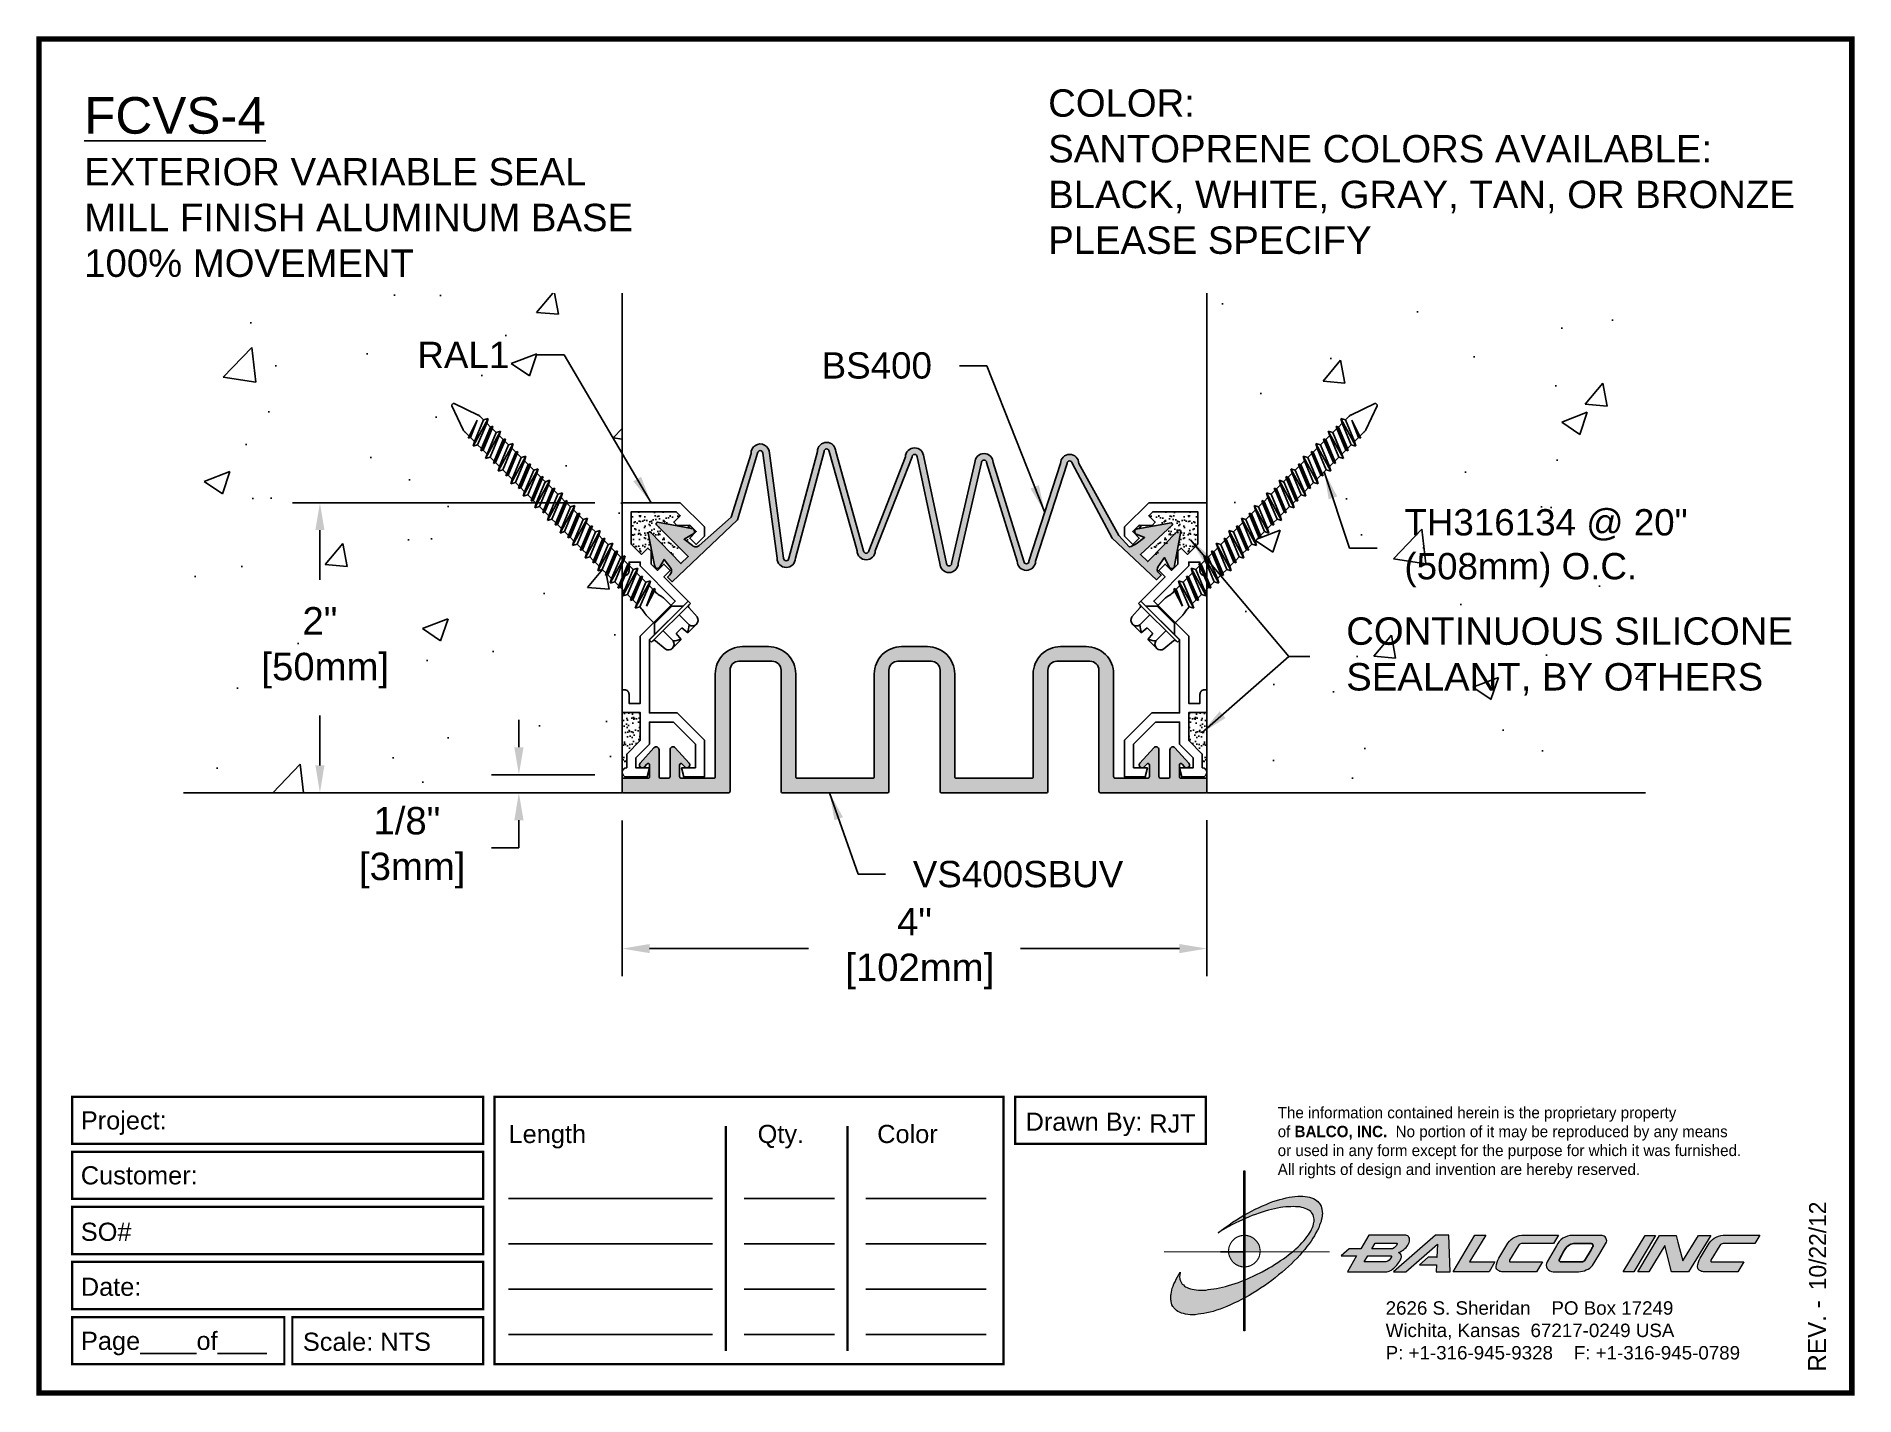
# Paper-space layout 'Layout1' of a CAD drawing. Header units: inches. Extents: x 0 to 10, y 0 to 7.5.
# The model-space entities are those that its viewports show. They can reach past a viewport. Long polylines and large blocks are cut down to what shows.
import ezdxf

# ---------------------------------------------------------------- set-up
doc = ezdxf.new("R2010")
doc.units = ezdxf.units.IN
doc.header["$MEASUREMENT"] = 0
for name, color, linetype in [('Anchors', 4, 'Continuous'), ('Border', 7, 'Continuous'), ('Conditions', 1, 'Continuous'), ('Dimensions', 3, 'Continuous'), ('Fillers', 2, 'Continuous'), ('Metals', 7, 'Continuous'), ('TEXT', 2, 'Continuous')]:
    doc.layers.add(name, color=color, linetype=linetype)
doc.styles.add('ARIAL', font='arial.ttf')
doc.styles.add('Copyright', font='ERASDEMI.TTF')
doc.dimstyles.new('Arial', dxfattribs={"dimtxt": 0.1875, "dimasz": 0.1875, "dimexe": 0.1875, "dimexo": 0.1875, "dimgap": 0.1875, "dimtad": 0, "dimtih": 1, "dimtoh": 1, "dimdec": 4, "dimzin": 3, "dimdsep": 46, "dimlunit": 4, "dimtxsty": 'ARIAL', "dimcen": 0.1875, "dimadec": 0, "dimazin": 0, "dimtfac": 1, "dimtdec": 4, "dimtofl": 0, "dimtmove": 0, "dimatfit": 3, "dimfxl": 0, "dimfrac": 2, "dimtolj": 1, "dimtzin": 0, "dimarcsym": 0})
pattern_1 = [(37.5, (-457.156644, 105.020055), (-0.0020473, 0.0626218), [0, -0.0494, 0, -0.05525, 0, -0.0528125]), (7.5, (-457.156644, 105.020055), (0.0575177, 0.0917197), [0, -0.02665, 0, -0.044525, 0, -0.0170625]), (327.5, (-457.19662, 105.020055), (0.1012096, 0.0001839), [0, -0.01625, 0, -0.0585, 0, -0.076375]), (317.5, (-457.19662, 105.020055), (0.097699, 0.0285245), [0, -0.008125, 0, -0.03835, 0, -0.043875])]
pattern_2 = [(142.5, (-449.156644, 105.020055), (0.0020473, 0.0626218), [0, -0.0494, 0, -0.05525, 0, -0.0528125]), (172.5, (-449.156644, 105.020055), (-0.0575177, 0.0917197), [0, -0.02665, 0, -0.044525, 0, -0.0170625]), (212.5, (-449.11667, 105.020055), (-0.1012096, 0.0001839), [0, -0.01625, 0, -0.0585, 0, -0.076375]), (222.5, (-449.11667, 105.020055), (-0.097699, 0.0285245), [0, -0.008125, 0, -0.03835, 0, -0.043875])]

psp = doc.layouts.get("Layout1")

# ---------------------------------------------------------------- texts
at = {"insert": (6.843, 1.591), "char_height": 0.0625, "width": 50.295, "attachment_point": 1, "style": 'Copyright'}
psp.add_mtext('The information contained herein is the proprietary property\\Pof {\\fEras Bold ITC|b0|i0|c0|p34;BALCO, INC.}  No portion of it may be reproduced by any means\\Por used in any form except for the purpose for which it was furnished.\\PAll rights of design and invention are hereby reserved.', dxfattribs=at)
at = {"layer": 'Border', "insert": (7.438, 0.52), "char_height": 0.074, "width": 2.3438, "attachment_point": 1, "style": 'ARIAL'}
psp.add_mtext('2626 S. Sheridan    PO Box 17249\\PWichita, Kansas  67217-0249 USA \\PP: +1-316-945-9328    F: +1-316-945-0789', dxfattribs=at)

msp = doc.modelspace()

# ---------------------------------------------------------------- texts
at = {"layer": 'TEXT', "attachment_point": 1, "style": 'ARIAL'}
for s, insert, char_height, width in [('COLOR:{\\L                          \\~\\P}SANTOPRENE COLORS AVAILABLE:\\PBLACK, WHITE, GRAY, TAN, OR BRONZE\\PPLEASE SPECIFY', (-452.24217, 109.85415), 0.1875, 5.1234309), ('{\\LFCVS-4\\P\\H0.75x;\\lEXTERIOR VARIABLE SEAL\\PMILL FINISH ALUMINUM BASE\\P100% MOVEMENT}', (-458.83628, 109.80082), 0.25, 5.125)]:
    msp.add_mtext(s, dxfattribs=dict(at, insert=insert, char_height=char_height, width=width))
at = {"layer": 'TEXT', "style": 'ARIAL'}
for s, insert, char_height, attachment_point in [('\\A1;RAL1', (-455.92824, 107.94797), 0.18, 9), ('\\A1;BS400', (-453.03703, 107.87351), 0.18, 9), ('TH316134 @ 20"\\P(508mm) O.C.', (-449.80544, 106.71615), 0.18, 4), ('CONTINUOUS SILICONE\\PSEALANT, BY OTHERS', (-450.20333, 105.97548), 0.1875, 4), ('VS400SBUV', (-453.16801, 104.57765), 0.18, 1)]:
    msp.add_mtext(s, dxfattribs=dict(at, insert=insert, char_height=char_height, attachment_point=attachment_point))

# ---------------------------------------------------------------- blocks, each defined once
blk = doc.blocks.new('ACADlogo')
h = blk.add_hatch(color=256)
h.paths.add_polyline_path([(-3.346, 1.223), (-3.351, 1.223), (-3.351, 0.979), (-3.346, 0.982)])
h.paths.add_polyline_path([(-3.346, 0.961), (-3.351, 0.959), (-3.351, 0.868), (-3.346, 0.868)])
h.paths.add_polyline_path([(-3.346, 0.777), (-3.351, 0.777), (-3.351, 0.699), (-3.351, 0.695), (-3.35, 0.695), (-3.346, 0.695)])
h.paths.add_polyline_path([(-3.346, 0.864), (-3.346, 0.868), (-3.35, 0.868), (-3.351, 0.868), (-3.351, 0.777), (-3.346, 0.777), (-3.346, 0.778), (-3.348, 0.778)])
h.paths.add_polyline_path([(-3.346, 0.524), (-3.351, 0.521), (-3.351, 0.342), (-3.346, 0.342)])
h.paths.add_polyline_path([(-3.346, 0.695), (-3.351, 0.695), (-3.351, 0.621), (-3.346, 0.623)])
h.paths.add_polyline_path([(-3.346, 0.623), (-3.351, 0.621), (-3.351, 0.521), (-3.346, 0.524)])
h.paths.add_polyline_path([(-3.346, 0.982), (-3.351, 0.979), (-3.351, 0.959), (-3.346, 0.961)])
h = blk.add_hatch(color=175)
h.paths.add_polyline_path([(-3.518, 0.573), (-3.534, 0.571), (-3.548, 0.569), (-3.562, 0.567), (-3.576, 0.567), (-3.589, 0.566), (-3.602, 0.567), (-3.614, 0.568), (-3.625, 0.569), (-3.636, 0.572), (-3.646, 0.574), (-3.656, 0.577), (-3.664, 0.581), (-3.673, 0.585), (-3.679, 0.589), (-3.685, 0.595), (-3.688, 0.598), (-3.691, 0.6), (-3.695, 0.607), (-3.699, 0.614), (-3.703, 0.621), (-3.704, 0.626), (-3.705, 0.631), (-3.706, 0.637), (-3.706, 0.642), (-3.705, 0.648), (-3.705, 0.653), (-3.703, 0.659), (-3.702, 0.665), (-3.71, 0.652), (-3.717, 0.639), (-3.725, 0.626), (-3.731, 0.613), (-3.737, 0.601), (-3.741, 0.589), (-3.746, 0.577), (-3.749, 0.566), (-3.751, 0.555), (-3.753, 0.544), (-3.754, 0.538), (-3.754, 0.533), (-3.755, 0.523), (-3.754, 0.513), (-3.753, 0.508), (-3.752, 0.503), (-3.75, 0.494), (-3.748, 0.486), (-3.743, 0.477), (-3.74, 0.473), (-3.738, 0.469), (-3.734, 0.465), (-3.73, 0.461), (-3.723, 0.455), (-3.715, 0.449), (-3.706, 0.445), (-3.695, 0.44), (-3.685, 0.437), (-3.674, 0.434), (-3.661, 0.432), (-3.648, 0.431), (-3.634, 0.431), (-3.62, 0.431), (-3.604, 0.433), (-3.588, 0.435), (-3.572, 0.438), (-3.556, 0.441), (-3.538, 0.445), (-3.52, 0.449), (-3.503, 0.456), (-3.483, 0.461), (-3.464, 0.469), (-3.445, 0.477), (-3.426, 0.485), (-3.406, 0.494), (-3.385, 0.503), (-3.364, 0.514), (-3.351, 0.521), (-3.351, 0.621), (-3.364, 0.616), (-3.382, 0.609), (-3.4, 0.603), (-3.418, 0.598), (-3.436, 0.592), (-3.453, 0.587), (-3.47, 0.583), (-3.486, 0.579), (-3.503, 0.576)])
h.paths.add_polyline_path([(-3.215, 0.687), (-3.251, 0.667), (-3.289, 0.649), (-3.327, 0.631), (-3.345, 0.623), (-3.346, 0.623), (-3.346, 0.524), (-3.343, 0.525), (-3.323, 0.537), (-3.302, 0.549), (-3.28, 0.563), (-3.259, 0.577), (-3.238, 0.59), (-3.218, 0.605), (-3.198, 0.62), (-3.179, 0.635), (-3.16, 0.65), (-3.141, 0.665), (-3.123, 0.681), (-3.106, 0.696), (-3.089, 0.712), (-3.074, 0.727), (-3.058, 0.743), (-3.043, 0.759), (-3.03, 0.775), (-3.028, 0.777), (-3.085, 0.777), (-3.091, 0.772), (-3.105, 0.761), (-3.118, 0.75), (-3.134, 0.739), (-3.149, 0.729), (-3.165, 0.718), (-3.182, 0.707), (-3.198, 0.697)])
h.paths.add_polyline_path([(-2.921, 1.009), (-2.922, 1.015), (-2.924, 1.02), (-2.926, 1.029), (-2.931, 1.038), (-2.934, 1.043), (-2.936, 1.047), (-2.94, 1.05), (-2.943, 1.054), (-2.951, 1.06), (-2.959, 1.066), (-2.968, 1.071), (-2.978, 1.075), (-2.989, 1.079), (-3, 1.081), (-3.013, 1.083), (-3.026, 1.084), (-3.04, 1.084), (-3.054, 1.084), (-3.07, 1.083), (-3.085, 1.081), (-3.102, 1.079), (-3.118, 1.075), (-3.136, 1.07), (-3.153, 1.066), (-3.171, 1.06), (-3.191, 1.054), (-3.21, 1.047), (-3.229, 1.039), (-3.248, 1.031), (-3.268, 1.022), (-3.289, 1.012), (-3.31, 1.002), (-3.33, 0.991), (-3.346, 0.982), (-3.346, 0.961), (-3.342, 0.962), (-3.323, 0.971), (-3.305, 0.978), (-3.287, 0.984), (-3.268, 0.991), (-3.251, 0.996), (-3.234, 1.002), (-3.216, 1.007), (-3.199, 1.011), (-3.182, 1.015), (-3.167, 1.018), (-3.15, 1.021), (-3.136, 1.023), (-3.121, 1.025), (-3.107, 1.026), (-3.093, 1.026), (-3.079, 1.027), (-3.067, 1.026), (-3.054, 1.026), (-3.043, 1.025), (-3.032, 1.022), (-3.022, 1.02), (-3.013, 1.016), (-3.004, 1.013), (-2.997, 1.009), (-2.989, 1.005), (-2.983, 0.999), (-2.98, 0.996), (-2.978, 0.994), (-2.973, 0.987), (-2.969, 0.981), (-2.967, 0.973), (-2.965, 0.965), (-2.964, 0.957), (-2.964, 0.949), (-2.964, 0.944), (-2.965, 0.94), (-2.967, 0.93), (-2.969, 0.921), (-2.973, 0.911), (-2.978, 0.901), (-2.983, 0.891), (-2.989, 0.881), (-2.996, 0.871), (-3.004, 0.86), (-3.012, 0.849), (-3.021, 0.838), (-3.032, 0.827), (-3.042, 0.816), (-3.053, 0.805), (-3.065, 0.794), (-3.077, 0.783), (-3.085, 0.777), (-3.028, 0.777), (-3.016, 0.791), (-3.004, 0.806), (-2.992, 0.822), (-2.981, 0.837), (-2.971, 0.852), (-2.962, 0.866), (-2.954, 0.882), (-2.946, 0.896), (-2.939, 0.91), (-2.934, 0.924), (-2.929, 0.938), (-2.926, 0.944), (-2.925, 0.951), (-2.922, 0.963), (-2.92, 0.975), (-2.92, 0.982), (-2.919, 0.987), (-2.92, 0.999), (-2.92, 1.005)])
h.paths.add_polyline_path([(-3.372, 0.966), (-3.393, 0.953), (-3.415, 0.94), (-3.435, 0.925), (-3.455, 0.911), (-3.475, 0.897), (-3.494, 0.882), (-3.468, 0.898), (-3.439, 0.915), (-3.41, 0.93), (-3.396, 0.938), (-3.38, 0.945), (-3.351, 0.959), (-3.351, 0.979)])
h = blk.add_hatch(color=256)
h.paths.add_polyline_path([(-3.268, 0.814), (-3.27, 0.819), (-3.273, 0.824), (-3.276, 0.828), (-3.279, 0.833), (-3.282, 0.837), (-3.286, 0.841), (-3.29, 0.845), (-3.294, 0.849), (-3.298, 0.852), (-3.303, 0.855), (-3.308, 0.858), (-3.313, 0.86), (-3.318, 0.863), (-3.323, 0.864), (-3.328, 0.866), (-3.334, 0.867), (-3.339, 0.868), (-3.345, 0.868), (-3.346, 0.868), (-3.346, 0.777), (-3.335, 0.777), (-3.262, 0.777), (-3.262, 0.781), (-3.262, 0.787), (-3.263, 0.792), (-3.264, 0.798), (-3.265, 0.803), (-3.266, 0.808)])
h.paths.add_polyline_path([(-3.351, 0.777), (-3.436, 0.777), (-3.435, 0.773), (-3.435, 0.768), (-3.434, 0.762), (-3.432, 0.757), (-3.431, 0.752), (-3.428, 0.747), (-3.426, 0.742), (-3.423, 0.737), (-3.42, 0.732), (-3.417, 0.728), (-3.414, 0.723), (-3.41, 0.719), (-3.406, 0.716), (-3.401, 0.712), (-3.397, 0.709), (-3.392, 0.706), (-3.387, 0.704), (-3.382, 0.701), (-3.377, 0.699), (-3.372, 0.698), (-3.367, 0.696), (-3.361, 0.695), (-3.356, 0.695), (-3.351, 0.695)])
h.paths.add_polyline_path([(-3.346, 0.868), (-3.35, 0.868), (-3.351, 0.868), (-3.351, 0.777), (-3.346, 0.777)])
h = blk.add_hatch(color=256)
h.paths.add_polyline_path([(-2.438, 0.844, 0.412988), (-2.461, 0.869), (-2.663, 0.869), (-2.707, 0.794), (-2.771, 0.794), (-2.815, 0.755), (-2.73, 0.755), (-2.781, 0.668), (-2.563, 0.668, 0.107996), (-2.538, 0.677, 0.108939), (-2.494, 0.724, 0.080345), (-2.483, 0.745, 0.419497), (-2.499, 0.773, 0.149928), (-2.447, 0.815, 0.134283)])
h.paths.add_polyline_path([(-2.507, 0.821, -0.209012), (-2.532, 0.794), (-2.538, 0.794), (-2.646, 0.794), (-2.627, 0.825), (-2.51, 0.825, -0.56619)], flags=16)
h.paths.add_polyline_path([(-2.538, 0.75, -0.241309), (-2.569, 0.722), (-2.688, 0.722), (-2.669, 0.755), (-2.541, 0.755, -0.56619)], flags=16)
for points in [[(-2.285, 0.819), (-2.287, 0.748), (-2.335, 0.748), (-2.383, 0.705), (-2.29, 0.705), (-2.292, 0.668), (-2.215, 0.668), (-2.221, 0.869), (-2.295, 0.869), (-2.527, 0.668), (-2.458, 0.668)], [(-2.018, 0.869), (-2.079, 0.869), (-2.198, 0.668), (-2, 0.668), (-1.968, 0.722), (-2.107, 0.722), (-2.085, 0.759), (-2.064, 0.794)], [(-1.617, 0.869), (-1.807, 0.869, 0.270182), (-1.896, 0.825), (-1.946, 0.742, 0.109019), (-1.961, 0.695, 0.340665), (-1.945, 0.672, 0.129907), (-1.923, 0.668), (-1.738, 0.668), (-1.706, 0.722), (-1.878, 0.722), (-1.882, 0.722, -0.601242), (-1.887, 0.731), (-1.838, 0.813, -0.253048), (-1.821, 0.823), (-1.645, 0.823)], [(-1.083, 0.867), (-1.14, 0.867), (-1.261, 0.667), (-1.26, 0.667), (-1.202, 0.667)], [(-0.96, 0.83), (-0.969, 0.867), (-1.061, 0.867), (-1.179, 0.667), (-1.12, 0.667), (-1.031, 0.812), (-0.995, 0.667), (-0.9, 0.667), (-0.778, 0.867), (-0.846, 0.867), (-0.931, 0.727), (-0.951, 0.795)], [(-0.507, 0.869), (-0.697, 0.869, 0.270182), (-0.786, 0.825), (-0.836, 0.742, 0.109019), (-0.85, 0.695, 0.340665), (-0.835, 0.672, 0.129907), (-0.812, 0.668), (-0.628, 0.668), (-0.595, 0.722), (-0.768, 0.722), (-0.772, 0.722, -0.601242), (-0.777, 0.731), (-0.728, 0.813, -0.253048), (-0.71, 0.823), (-0.534, 0.823)], [(-3.346, 0.623), (-3.351, 0.621), (-3.351, 0.521), (-3.346, 0.524)]]:
    blk.add_hatch(color=256).paths.add_polyline_path(points)
h = blk.add_hatch(color=256)
h.paths.add_polyline_path([(-1.377, 0.868), (-1.383, 0.868), (-1.383, 0.868), (-1.44, 0.868), (-1.492, 0.868), (-1.541, 0.868, 0.297712), (-1.628, 0.811), (-1.68, 0.723, 0.585116), (-1.646, 0.668), (-1.506, 0.668, 0.210586), (-1.429, 0.703), (-1.415, 0.726), (-1.389, 0.769), (-1.352, 0.831, 0.4352)])
h.paths.add_polyline_path([(-1.437, 0.823, -0.603783), (-1.428, 0.805), (-1.431, 0.801), (-1.434, 0.796), (-1.438, 0.789), (-1.474, 0.728, -0.229001), (-1.489, 0.722), (-1.494, 0.722), (-1.501, 0.722), (-1.597, 0.722), (-1.604, 0.722, -0.492401), (-1.613, 0.734), (-1.601, 0.757), (-1.591, 0.775), (-1.582, 0.791, -0.238368), (-1.535, 0.823)], flags=16)
for q in [(-3.48, 0.777), (-3.351, 0.642)]:
    blk.add_line((-3.351, 0.777), q)
at = {"color": 7, "lineweight": 0}
for points in [[(-3.351, 1.223), (-3.346, 1.223), (-3.346, 0.342), (-3.351, 0.342), (-3.351, 1.223)], [(-2.292, 0.668), (-2.215, 0.668), (-2.221, 0.869), (-2.295, 0.869), (-2.527, 0.668), (-2.458, 0.668), (-2.285, 0.819), (-2.287, 0.748), (-2.286, 0.748), (-2.335, 0.748), (-2.383, 0.705), (-2.29, 0.705), (-2.292, 0.668), (-2.292, 0.668)], [(-2.198, 0.668), (-2.079, 0.869), (-2.018, 0.869), (-2.064, 0.794), (-2.085, 0.759), (-2.107, 0.722), (-1.968, 0.722), (-2, 0.668), (-2.198, 0.668), (-2.198, 0.668)], [(-1.383, 0.868), (-1.383, 0.868)], [(-1.261, 0.667), (-1.14, 0.867), (-1.083, 0.867), (-1.202, 0.667), (-1.26, 0.667), (-1.261, 0.667), (-1.261, 0.667)], [(-0.9, 0.667), (-0.995, 0.667), (-1.031, 0.812), (-1.12, 0.667), (-1.179, 0.667), (-1.061, 0.867), (-0.969, 0.867), (-0.96, 0.83), (-0.951, 0.795), (-0.931, 0.727), (-0.846, 0.867), (-0.778, 0.867), (-0.9, 0.667), (-0.9, 0.667)]]:
    blk.add_lwpolyline(points, dxfattribs=at)
at = {"color": 175, "lineweight": 0}
blk.add_lwpolyline([(-2.926, 1.029), (-2.924, 1.02), (-2.922, 1.015), (-2.921, 1.009), (-2.92, 1.005), (-2.92, 0.999), (-2.919, 0.987), (-2.92, 0.982), (-2.92, 0.975), (-2.922, 0.963), (-2.925, 0.951), (-2.926, 0.944), (-2.929, 0.938), (-2.934, 0.924), (-2.939, 0.91), (-2.946, 0.896), (-2.954, 0.882), (-2.962, 0.866), (-2.971, 0.852), (-2.981, 0.837), (-2.992, 0.822), (-3.004, 0.806), (-3.016, 0.791), (-3.03, 0.775), (-3.043, 0.759), (-3.058, 0.743), (-3.074, 0.727), (-3.089, 0.712), (-3.106, 0.696), (-3.123, 0.681), (-3.141, 0.665), (-3.16, 0.65), (-3.179, 0.635), (-3.198, 0.62), (-3.218, 0.605), (-3.238, 0.59), (-3.259, 0.577), (-3.28, 0.563), (-3.302, 0.549), (-3.323, 0.537), (-3.343, 0.525), (-3.364, 0.514), (-3.385, 0.503), (-3.406, 0.494), (-3.426, 0.485), (-3.445, 0.477), (-3.464, 0.469), (-3.483, 0.461), (-3.503, 0.456), (-3.52, 0.449), (-3.538, 0.445), (-3.556, 0.441), (-3.572, 0.438), (-3.588, 0.435), (-3.604, 0.433), (-3.62, 0.431), (-3.634, 0.431), (-3.648, 0.431), (-3.661, 0.432), (-3.674, 0.434), (-3.685, 0.437), (-3.695, 0.44), (-3.706, 0.445), (-3.715, 0.449), (-3.723, 0.455), (-3.73, 0.461), (-3.734, 0.465), (-3.738, 0.469), (-3.74, 0.473), (-3.743, 0.477), (-3.748, 0.486), (-3.75, 0.494), (-3.752, 0.503), (-3.753, 0.508), (-3.754, 0.513), (-3.755, 0.523), (-3.754, 0.533), (-3.754, 0.538), (-3.753, 0.544), (-3.751, 0.555), (-3.749, 0.566), (-3.746, 0.577), (-3.741, 0.589), (-3.737, 0.601), (-3.731, 0.613), (-3.725, 0.626), (-3.717, 0.639), (-3.71, 0.652), (-3.702, 0.665), (-3.703, 0.659), (-3.705, 0.653), (-3.705, 0.648), (-3.706, 0.642), (-3.706, 0.637), (-3.705, 0.631), (-3.704, 0.626), (-3.703, 0.621), (-3.699, 0.614), (-3.695, 0.607), (-3.691, 0.6), (-3.688, 0.598), (-3.685, 0.595), (-3.679, 0.589), (-3.673, 0.585), (-3.664, 0.581), (-3.656, 0.577), (-3.646, 0.574), (-3.636, 0.572), (-3.625, 0.569), (-3.614, 0.568), (-3.602, 0.567), (-3.589, 0.566), (-3.576, 0.567), (-3.562, 0.567), (-3.548, 0.569), (-3.534, 0.571), (-3.518, 0.573), (-3.503, 0.576), (-3.486, 0.579), (-3.47, 0.583), (-3.453, 0.587), (-3.436, 0.592), (-3.418, 0.598), (-3.4, 0.603), (-3.382, 0.609), (-3.364, 0.616), (-3.345, 0.623), (-3.327, 0.631), (-3.289, 0.649), (-3.251, 0.667), (-3.215, 0.687), (-3.198, 0.697), (-3.182, 0.707), (-3.165, 0.718), (-3.149, 0.729), (-3.134, 0.739), (-3.118, 0.75), (-3.105, 0.761), (-3.091, 0.772), (-3.077, 0.783), (-3.065, 0.794), (-3.053, 0.805), (-3.042, 0.816), (-3.032, 0.827), (-3.021, 0.838), (-3.012, 0.849), (-3.004, 0.86), (-2.996, 0.871), (-2.989, 0.881), (-2.983, 0.891), (-2.978, 0.901), (-2.973, 0.911), (-2.969, 0.921), (-2.967, 0.93), (-2.965, 0.94), (-2.964, 0.944), (-2.964, 0.949), (-2.964, 0.957), (-2.965, 0.965), (-2.967, 0.973), (-2.969, 0.981), (-2.973, 0.987), (-2.978, 0.994), (-2.98, 0.996), (-2.983, 0.999), (-2.989, 1.005), (-2.997, 1.009), (-3.004, 1.013), (-3.013, 1.016), (-3.022, 1.02), (-3.032, 1.022), (-3.043, 1.025), (-3.054, 1.026), (-3.067, 1.026), (-3.079, 1.027), (-3.093, 1.026), (-3.107, 1.026), (-3.121, 1.025), (-3.136, 1.023), (-3.15, 1.021), (-3.167, 1.018), (-3.182, 1.015), (-3.199, 1.011), (-3.216, 1.007), (-3.234, 1.002), (-3.251, 0.996), (-3.268, 0.991), (-3.287, 0.984), (-3.305, 0.978), (-3.323, 0.971), (-3.342, 0.962), (-3.38, 0.945), (-3.396, 0.938), (-3.41, 0.93), (-3.439, 0.915), (-3.468, 0.898), (-3.494, 0.882), (-3.475, 0.897), (-3.455, 0.911), (-3.435, 0.925), (-3.415, 0.94), (-3.393, 0.953), (-3.372, 0.966), (-3.351, 0.979), (-3.33, 0.991), (-3.31, 1.002), (-3.289, 1.012), (-3.268, 1.022), (-3.248, 1.031), (-3.229, 1.039), (-3.21, 1.047), (-3.191, 1.054), (-3.171, 1.06), (-3.153, 1.066), (-3.136, 1.07), (-3.118, 1.075), (-3.102, 1.079), (-3.085, 1.081), (-3.07, 1.083), (-3.054, 1.084), (-3.04, 1.084), (-3.026, 1.084), (-3.013, 1.083), (-3, 1.081), (-2.989, 1.079), (-2.978, 1.075), (-2.968, 1.071), (-2.959, 1.066), (-2.951, 1.06), (-2.943, 1.054), (-2.94, 1.05), (-2.936, 1.047), (-2.934, 1.043), (-2.931, 1.038), (-2.926, 1.029), (-2.926, 1.029)], dxfattribs=at)
at = {"color": 7, "lineweight": 0, "const_width": 0.0064}
blk.add_lwpolyline([(-3.262, 0.781), (-3.262, 0.787), (-3.263, 0.792), (-3.264, 0.798), (-3.265, 0.803), (-3.266, 0.808), (-3.268, 0.814), (-3.27, 0.819), (-3.273, 0.824), (-3.276, 0.828), (-3.279, 0.833), (-3.282, 0.837), (-3.286, 0.841), (-3.29, 0.845), (-3.294, 0.849), (-3.298, 0.852), (-3.303, 0.855), (-3.308, 0.858), (-3.313, 0.86), (-3.318, 0.863), (-3.323, 0.864), (-3.328, 0.866), (-3.334, 0.867), (-3.339, 0.868), (-3.345, 0.868), (-3.35, 0.868), (-3.356, 0.868), (-3.361, 0.867), (-3.367, 0.866), (-3.372, 0.865), (-3.377, 0.863), (-3.382, 0.862), (-3.387, 0.859), (-3.392, 0.857), (-3.397, 0.854), (-3.401, 0.851), (-3.406, 0.847), (-3.41, 0.843), (-3.414, 0.839), (-3.417, 0.835), (-3.42, 0.831), (-3.423, 0.826), (-3.426, 0.821), (-3.428, 0.816), (-3.431, 0.811), (-3.432, 0.806), (-3.434, 0.801), (-3.435, 0.795), (-3.435, 0.79), (-3.436, 0.784), (-3.436, 0.779), (-3.435, 0.773), (-3.435, 0.768), (-3.434, 0.762), (-3.432, 0.757), (-3.431, 0.752), (-3.428, 0.747), (-3.426, 0.742), (-3.423, 0.737), (-3.42, 0.732), (-3.417, 0.728), (-3.414, 0.723), (-3.41, 0.719), (-3.406, 0.716), (-3.401, 0.712), (-3.397, 0.709), (-3.392, 0.706), (-3.387, 0.704), (-3.382, 0.701), (-3.377, 0.699), (-3.372, 0.698), (-3.367, 0.696), (-3.361, 0.695), (-3.356, 0.695), (-3.35, 0.695), (-3.345, 0.695), (-3.339, 0.695), (-3.334, 0.696), (-3.328, 0.697), (-3.323, 0.698), (-3.318, 0.7), (-3.313, 0.702), (-3.308, 0.705), (-3.303, 0.708), (-3.298, 0.711), (-3.294, 0.714), (-3.29, 0.718), (-3.286, 0.721), (-3.282, 0.726), (-3.279, 0.73), (-3.276, 0.734), (-3.273, 0.739), (-3.27, 0.744), (-3.268, 0.749), (-3.266, 0.754), (-3.265, 0.76), (-3.264, 0.765), (-3.263, 0.77), (-3.262, 0.776), (-3.262, 0.781)], dxfattribs=at)
at = {"color": 7, "lineweight": 0}
for points in [[(-2.447, 0.815, 0.130368), (-2.438, 0.843, 0.448367), (-2.463, 0.869), (-2.663, 0.869), (-2.707, 0.794), (-2.771, 0.794), (-2.815, 0.755), (-2.73, 0.755), (-2.781, 0.668), (-2.563, 0.668, 0.107996), (-2.538, 0.677, 0.108939), (-2.494, 0.724, 0.077395), (-2.484, 0.744, 0.430878), (-2.499, 0.773, 0.149928)], [(-2.507, 0.821, -0.209012), (-2.532, 0.794), (-2.538, 0.794), (-2.646, 0.794), (-2.627, 0.825), (-2.512, 0.825), (-2.509, 0.825, -0.531288)], [(-1.838, 0.813), (-1.887, 0.731, 0.587385), (-1.882, 0.722), (-1.878, 0.722), (-1.706, 0.722), (-1.738, 0.668), (-1.923, 0.668, -0.129907), (-1.945, 0.672, -0.349839), (-1.961, 0.696, -0.107341), (-1.946, 0.742), (-1.896, 0.825, -0.270182), (-1.807, 0.869), (-1.617, 0.869), (-1.645, 0.823), (-1.821, 0.823, 0.252436)], [(-1.68, 0.723, 0.585116), (-1.646, 0.668), (-1.506, 0.668, 0.210586), (-1.429, 0.703), (-1.415, 0.726), (-1.389, 0.769), (-1.352, 0.831, 0.4352), (-1.377, 0.868), (-1.383, 0.868), (-1.383, 0.868), (-1.44, 0.868), (-1.492, 0.868), (-1.541, 0.868, 0.297712), (-1.628, 0.811)], [(-0.728, 0.813), (-0.777, 0.731, 0.587385), (-0.772, 0.722), (-0.768, 0.722), (-0.595, 0.722), (-0.628, 0.668), (-0.812, 0.668, -0.129907), (-0.835, 0.672, -0.349839), (-0.85, 0.696, -0.107341), (-0.836, 0.742), (-0.786, 0.825, -0.270182), (-0.697, 0.869), (-0.507, 0.869), (-0.534, 0.823), (-0.71, 0.823, 0.252436)], [(-2.569, 0.722), (-2.688, 0.722), (-2.669, 0.755), (-2.543, 0.755), (-2.54, 0.755, -0.531288), (-2.538, 0.75, -0.241309)]]:
    blk.add_lwpolyline(points, format="xyb", close=True, dxfattribs=at)
blk.add_lwpolyline([(-1.437, 0.823), (-1.535, 0.823, 0.238368), (-1.582, 0.791), (-1.591, 0.775), (-1.601, 0.757), (-1.613, 0.734, 0.490298), (-1.604, 0.722), (-1.597, 0.722), (-1.501, 0.722), (-1.494, 0.722), (-1.489, 0.722, 0.229001), (-1.474, 0.728), (-1.438, 0.789), (-1.434, 0.796), (-1.431, 0.801), (-1.428, 0.805, 0.603783)], format="xyb", close=True)
blk.add_lwpolyline([(-2.879, 0.777, 0.00455, 0.00455, 0), (-3.791, 0.777, 0.00183, 0.00183, 0), (-3.791, 0.777, 0.00183, 0.00183, 0)], format="xyseb", dxfattribs=at)
blk = doc.blocks.new('Quantity Data')
at = {"layer": 'Border', "color": 253}
for p, q in [((2.755, 1.254), (3.881, 1.254)), ((4.054, 1.254), (4.553, 1.254)), ((4.725, 1.254), (5.389, 1.254)), ((2.755, 1.004), (3.881, 1.004)), ((4.054, 1.004), (4.553, 1.004)), ((4.725, 1.004), (5.389, 1.004)), ((2.755, 0.754), (3.881, 0.754)), ((4.054, 0.754), (4.553, 0.754)), ((4.725, 0.754), (5.389, 0.754)), ((2.755, 0.504), (3.881, 0.504)), ((4.054, 0.504), (4.553, 0.504)), ((4.725, 0.504), (5.389, 0.504))]:
    blk.add_line(p, q, dxfattribs=at)
at = {"layer": 'Border', "const_width": 0.0125}
blk.add_lwpolyline([(5.485, 0.341), (2.678, 0.341), (2.678, 1.813), (5.485, 1.813)], close=True, dxfattribs=at)
for points in [[(3.953, 1.653), (3.953, 0.412)], [(4.625, 1.653), (4.625, 0.412)]]:
    blk.add_lwpolyline(points, dxfattribs=at)
at = {"layer": 'Border', "style": 'ARIAL'}
for s, p in [('Length', (2.756, 1.559)), ('Qty.', (4.129, 1.559)), ('Color', (4.788, 1.559))]:
    blk.add_text(s, height=0.1, dxfattribs=at).set_placement(p)
blk = doc.blocks.new('Drawn By')
at = {"layer": 'Border', "const_width": 0.0125}
blk.add_lwpolyline([(5.38, 1.813), (6.432, 1.813), (6.432, 1.554), (5.38, 1.554)], close=True, dxfattribs=at)
at = {"layer": 'Border', "style": 'ARIAL'}
blk.add_text('Drawn By: ', height=0.1, dxfattribs=at).set_placement((5.438, 1.627))
blk.add_attdef('XXX', (6.12, 1.617), '', height=0.1, dxfattribs=at)
blk = doc.blocks.new('Project Info')
at = {"layer": 'Border', "const_width": 0.0125}
for points in [[(0.182, 1.813), (2.448, 1.813), (2.448, 1.554), (0.182, 1.554)], [(0.182, 1.51), (2.448, 1.51), (2.448, 1.251), (0.182, 1.251)], [(0.182, 1.207), (2.448, 1.207), (2.448, 0.947), (0.182, 0.947)], [(0.182, 0.904), (2.448, 0.904), (2.448, 0.644), (0.182, 0.644)], [(0.182, 0.6), (1.352, 0.6), (1.352, 0.341), (0.182, 0.341)], [(1.396, 0.6), (2.448, 0.6), (2.448, 0.341), (1.396, 0.341)]]:
    blk.add_lwpolyline(points, close=True, dxfattribs=at)
at = {"layer": 'Border', "style": 'ARIAL'}
for s, p in [('Project:', (0.23, 1.634)), ('Customer:', (0.23, 1.331)), ('SO#', (0.23, 1.02)), ('Date:', (0.23, 0.717)), ('Page%%u        %%uof%%u       ', (0.231, 0.419)), ('Scale: NTS', (1.454, 0.414))]:
    blk.add_text(s, height=0.1, dxfattribs=at).set_placement(p)
blk = doc.blocks.new('REV')
at = {"style": 'Copyright'}
blk.add_text('REV. -', height=0.1, rotation=90, dxfattribs=at).set_placement((-0.142, 0.117))
at = {"style": 'Copyright', "flags": 4}
blk.add_attdef('REVISIONDATE', (-0.142, 0.566), '', height=0.0938, rotation=90, dxfattribs=at)
blk = doc.blocks.new('*D8')
at = {"layer": 'Defpoints', "color": 0}
for p in [(-455.157, 105.043), (-451.157, 105.043), (-455.157, 103.978)]:
    blk.add_point(p, dxfattribs=at)
at = {"layer": 'Dimensions', "color": 0, "lineweight": -2}
for p, q in [((-455.157, 104.855), (-455.157, 103.79)), ((-451.157, 104.856), (-451.157, 103.79)), ((-454.969, 103.978), (-453.882, 103.978)), ((-451.344, 103.978), (-452.432, 103.978))]:
    blk.add_line(p, q, dxfattribs=at)
at = {"layer": 'Dimensions', "color": 0}
for points in [[(-454.969, 104.009), (-454.969, 103.947), (-455.157, 103.978)], [(-451.344, 104.009), (-451.344, 103.947), (-451.157, 103.978)]]:
    blk.add_solid(points, dxfattribs=at)
at = {"layer": 'Dimensions', "color": 0, "insert": (-453.157, 103.978), "char_height": 0.1875, "attachment_point": 5, "style": 'ARIAL'}
blk.add_mtext('\\A1;4"\\P [102mm]', dxfattribs=at)
blk = doc.blocks.new('*D9')
at = {"layer": 'Defpoints', "color": 0}
for p in [(-455.157, 107.027), (-458.157, 105.043), (-457.224, 105.043)]:
    blk.add_point(p, dxfattribs=at)
at = {"layer": 'Dimensions', "color": 0, "lineweight": -2}
for p, q in [((-455.344, 107.027), (-457.411, 107.027)), ((-457.224, 106.84), (-457.224, 106.5)), ((-457.224, 105.231), (-457.224, 105.571)), ((-457.969, 105.043), (-457.036, 105.043))]:
    blk.add_line(p, q, dxfattribs=at)
at = {"layer": 'Dimensions', "color": 0}
for points in [[(-457.255, 106.84), (-457.193, 106.84), (-457.224, 107.027)], [(-457.255, 105.231), (-457.193, 105.231), (-457.224, 105.043)]]:
    blk.add_solid(points, dxfattribs=at)
at = {"layer": 'Dimensions', "color": 0, "insert": (-457.224, 106.035), "char_height": 0.1875, "attachment_point": 5, "style": 'ARIAL'}
blk.add_mtext('\\A1;2"\\P [50mm]', dxfattribs=at)
blk = doc.blocks.new('A$CB0F2')
blk.add_lwpolyline([(0.029, 0.002, -0.958439), (0.032, 0.064), (0.032, 0.158), (0.125, 0.251), (0.125, 0.442), (0.001, 0.442), (0.001, 0.597), (0.017, 0.597, -0.414214), (0.048, 0.566), (0.048, 0.504), (0.125, 0.504), (0.125, 0.965), (0.364, 1.204), (0.125, 1.444), (0.125, 1.471), (0.048, 1.471), (0.048, 1.409, -0.414214), (0.017, 1.378), (0.001, 1.378), (0.001, 1.877), (0.397, 1.877), (0.564, 1.711), (0.564, 1.647), (0.507, 1.59), (0.463, 1.634), (0.508, 1.679), (0.464, 1.723), (0.375, 1.722), (0.354, 1.744), (0.398, 1.788), (0.371, 1.815), (0.063, 1.815), (0.063, 1.594), (0.133, 1.523), (0.177, 1.567), (0.199, 1.545), (0.199, 1.457), (0.243, 1.414), (0.286, 1.457), (0.33, 1.414), (0.286, 1.37), (0.452, 1.204), (0.187, 0.939), (0.187, 0.439), (0.377, 0.439), (0.564, 0.252), (0.564, 0.002), (0.423, 0.002), (0.407, 0.064), (0.502, 0.064), (0.502, 0.226), (0.351, 0.377), (0.187, 0.377), (0.187, 0.225), (0.094, 0.132), (0.094, 0.064), (0.189, 0.064), (0.172, 0.002), (0.029, 0.002)], format="xyb")
blk = doc.blocks.new('ral1')
blk.add_blockref('A$CB0F2', (-0.029, -0.002))
blk = doc.blocks.new('Th316134')
for p, q in [((-0.097, 1.877), (-0.027, 1.877)), ((-0.023, 1.833), (-0.027, 1.877)), ((0.023, 1.833), (0.027, 1.877)), ((0.027, 1.877), (0.097, 1.877)), ((-0.157, 1.75), (-0.157, 1.769)), ((-0.157, 1.769), (0.157, 1.769)), ((-0.135, 1.779), (-0.129, 1.85)), ((-0.065, 1.769), (-0.065, 1.85)), ((-0.023, 1.833), (0.023, 1.833)), ((0.064, 1.769), (0.064, 1.85)), ((0.135, 1.779), (0.129, 1.85)), ((0.157, 1.769), (0.157, 1.75)), ((-0.157, 1.75), (0.157, 1.75)), ((-0.115, 1.75), (-0.07, 1.705)), ((-0.07, 1.705), (-0.07, 1.638)), ((-0.07, 1.705), (0.07, 1.705)), ((0.115, 1.75), (0.07, 1.705)), ((0.07, 1.705), (0.07, 1.638)), ((-0.086, 1.516), (0.086, 1.566)), ((-0.074, 1.566), (0.032, 1.603)), ((-0.074, 1.566), (-0.062, 1.573)), ((-0.074, 1.566), (-0.062, 1.56)), ((-0.069, 1.628), (-0.063, 1.602)), ((-0.062, 1.573), (0.032, 1.603)), ((0.032, 1.603), (-0.062, 1.56)), ((-0.062, 1.593), (-0.062, 1.573)), ((0.062, 1.579), (-0.062, 1.529)), ((-0.062, 1.56), (-0.062, 1.529)), ((0.062, 1.593), (0.062, 1.579)), ((0.086, 1.566), (0.062, 1.579)), ((0.086, 1.566), (0.062, 1.553)), ((0.069, 1.628), (0.063, 1.602)), ((-0.086, 1.516), (-0.062, 1.529)), ((-0.086, 1.516), (-0.062, 1.503)), ((-0.086, 1.414), (0.086, 1.465)), ((-0.074, 1.465), (0.074, 1.516)), ((-0.074, 1.465), (-0.062, 1.471)), ((-0.074, 1.465), (-0.062, 1.459)), ((0.062, 1.553), (-0.062, 1.503)), ((-0.062, 1.471), (0.062, 1.522)), ((0.062, 1.509), (-0.062, 1.459)), ((-0.062, 1.503), (-0.062, 1.471)), ((0.062, 1.478), (-0.062, 1.427)), ((-0.062, 1.459), (-0.062, 1.427)), ((0.062, 1.553), (0.062, 1.522)), ((0.074, 1.516), (0.062, 1.522)), ((0.074, 1.516), (0.062, 1.509)), ((0.062, 1.509), (0.062, 1.478)), ((0.086, 1.465), (0.062, 1.478)), ((0.086, 1.465), (0.062, 1.452)), ((-0.086, 1.414), (-0.062, 1.427)), ((-0.086, 1.414), (-0.062, 1.401)), ((-0.086, 1.313), (0.086, 1.363)), ((-0.074, 1.363), (0.074, 1.414)), ((-0.074, 1.363), (-0.062, 1.369)), ((-0.074, 1.363), (-0.062, 1.357)), ((0.062, 1.452), (-0.062, 1.401)), ((-0.062, 1.369), (0.062, 1.42)), ((0.062, 1.408), (-0.062, 1.357)), ((-0.062, 1.401), (-0.062, 1.369)), ((0.062, 1.376), (-0.062, 1.325)), ((-0.062, 1.357), (-0.062, 1.325)), ((0.062, 1.452), (0.062, 1.42)), ((0.074, 1.414), (0.062, 1.42)), ((0.074, 1.414), (0.062, 1.408)), ((0.062, 1.408), (0.062, 1.376)), ((0.086, 1.363), (0.062, 1.376)), ((0.086, 1.363), (0.062, 1.35)), ((-0.086, 1.313), (-0.062, 1.325)), ((-0.086, 1.313), (-0.062, 1.3)), ((-0.086, 1.211), (0.086, 1.262)), ((-0.074, 1.262), (0.074, 1.313)), ((-0.074, 1.262), (-0.062, 1.268)), ((-0.074, 1.262), (-0.062, 1.256)), ((0.062, 1.35), (-0.062, 1.3)), ((-0.062, 1.268), (0.062, 1.319)), ((0.062, 1.306), (-0.062, 1.256)), ((-0.062, 1.3), (-0.062, 1.268)), ((0.062, 1.275), (-0.062, 1.224)), ((-0.062, 1.256), (-0.062, 1.224)), ((0.062, 1.249), (-0.062, 1.198)), ((0.062, 1.35), (0.062, 1.319)), ((0.074, 1.313), (0.062, 1.319)), ((0.074, 1.313), (0.062, 1.306)), ((0.062, 1.306), (0.062, 1.275)), ((0.086, 1.262), (0.062, 1.275)), ((0.086, 1.262), (0.062, 1.249)), ((0.062, 1.249), (0.062, 1.217)), ((-0.086, 1.211), (-0.062, 1.224)), ((-0.086, 1.211), (-0.062, 1.198)), ((-0.086, 1.109), (0.086, 1.16)), ((-0.074, 1.16), (0.074, 1.211)), ((-0.074, 1.16), (-0.062, 1.166)), ((-0.074, 1.16), (-0.062, 1.154)), ((-0.062, 1.166), (0.062, 1.217)), ((0.062, 1.205), (-0.062, 1.154)), ((-0.062, 1.198), (-0.062, 1.166)), ((0.062, 1.173), (-0.062, 1.122)), ((-0.062, 1.154), (-0.062, 1.122)), ((0.062, 1.147), (-0.062, 1.096)), ((0.074, 1.211), (0.062, 1.217)), ((0.074, 1.211), (0.062, 1.205)), ((0.062, 1.205), (0.062, 1.173)), ((0.086, 1.16), (0.062, 1.173)), ((0.086, 1.16), (0.062, 1.147)), ((0.062, 1.147), (0.062, 1.116)), ((-0.086, 1.109), (-0.062, 1.122)), ((-0.086, 1.109), (-0.062, 1.096)), ((-0.086, 1.008), (0.086, 1.059)), ((-0.074, 1.059), (0.074, 1.109)), ((-0.074, 1.059), (-0.062, 1.065)), ((-0.074, 1.059), (-0.062, 1.052)), ((-0.062, 1.065), (0.062, 1.116)), ((0.062, 1.103), (-0.062, 1.052)), ((-0.062, 1.096), (-0.062, 1.065)), ((0.062, 1.072), (-0.062, 1.021)), ((-0.062, 1.052), (-0.062, 1.021)), ((0.062, 1.046), (-0.062, 0.995)), ((0.074, 1.109), (0.062, 1.116)), ((0.074, 1.109), (0.062, 1.103)), ((0.062, 1.103), (0.062, 1.072)), ((0.086, 1.059), (0.062, 1.072)), ((0.086, 1.059), (0.062, 1.046)), ((0.062, 1.046), (0.062, 1.014)), ((-0.086, 1.008), (-0.062, 1.021)), ((-0.086, 1.008), (-0.062, 0.995)), ((-0.086, 0.906), (0.086, 0.957)), ((-0.074, 0.957), (0.074, 1.008)), ((-0.074, 0.957), (-0.062, 0.963)), ((-0.074, 0.957), (-0.062, 0.951)), ((-0.062, 0.963), (0.062, 1.014)), ((0.062, 1.002), (-0.062, 0.951)), ((-0.062, 0.995), (-0.062, 0.963)), ((0.062, 0.97), (-0.062, 0.919)), ((-0.062, 0.951), (-0.062, 0.919)), ((0.062, 0.944), (-0.062, 0.893)), ((0.074, 1.008), (0.062, 1.014)), ((0.074, 1.008), (0.062, 1.002)), ((0.062, 1.002), (0.062, 0.97)), ((0.086, 0.957), (0.062, 0.97)), ((0.086, 0.957), (0.062, 0.944)), ((0.062, 0.944), (0.062, 0.912)), ((-0.086, 0.906), (-0.062, 0.919)), ((-0.086, 0.906), (-0.062, 0.893)), ((-0.086, 0.805), (0.086, 0.855)), ((-0.074, 0.855), (0.074, 0.906)), ((-0.074, 0.855), (-0.062, 0.862)), ((-0.074, 0.855), (-0.062, 0.849)), ((-0.062, 0.862), (0.062, 0.912)), ((0.062, 0.9), (-0.062, 0.849)), ((-0.062, 0.893), (-0.062, 0.862)), ((0.062, 0.868), (-0.062, 0.818)), ((-0.062, 0.849), (-0.062, 0.818)), ((0.062, 0.843), (-0.062, 0.792)), ((0.074, 0.906), (0.062, 0.912)), ((0.074, 0.906), (0.062, 0.9)), ((0.062, 0.9), (0.062, 0.868)), ((0.086, 0.855), (0.062, 0.868)), ((0.086, 0.855), (0.062, 0.843)), ((0.062, 0.843), (0.062, 0.811)), ((-0.086, 0.805), (-0.062, 0.818)), ((-0.086, 0.805), (-0.062, 0.792)), ((-0.086, 0.703), (0.086, 0.754)), ((-0.074, 0.754), (0.074, 0.805)), ((-0.074, 0.754), (-0.062, 0.76)), ((-0.074, 0.754), (-0.062, 0.748)), ((-0.062, 0.76), (0.062, 0.811)), ((0.062, 0.799), (-0.062, 0.748)), ((-0.062, 0.792), (-0.062, 0.76)), ((0.062, 0.767), (-0.062, 0.716)), ((-0.062, 0.748), (-0.062, 0.716)), ((0.062, 0.741), (-0.062, 0.69)), ((0.074, 0.805), (0.062, 0.811)), ((0.074, 0.805), (0.062, 0.799)), ((0.062, 0.799), (0.062, 0.767)), ((0.086, 0.754), (0.062, 0.767)), ((0.086, 0.754), (0.062, 0.741)), ((0.062, 0.749), (0.062, 0.717)), ((-0.086, 0.703), (-0.062, 0.716)), ((-0.086, 0.703), (-0.062, 0.69)), ((-0.086, 0.609), (0.086, 0.66)), ((-0.074, 0.66), (0.074, 0.711)), ((-0.074, 0.66), (-0.062, 0.666)), ((-0.074, 0.66), (-0.062, 0.654)), ((-0.062, 0.666), (0.062, 0.717)), ((0.062, 0.705), (-0.062, 0.654)), ((-0.062, 0.698), (-0.062, 0.666)), ((0.062, 0.673), (-0.062, 0.622)), ((-0.062, 0.654), (-0.062, 0.622)), ((0.062, 0.647), (-0.062, 0.596)), ((0.074, 0.711), (0.062, 0.717)), ((0.074, 0.711), (0.062, 0.705)), ((0.062, 0.705), (0.062, 0.673)), ((0.086, 0.66), (0.062, 0.673)), ((0.086, 0.66), (0.062, 0.647)), ((0.062, 0.647), (0.062, 0.616)), ((-0.086, 0.609), (-0.062, 0.622)), ((-0.086, 0.609), (-0.062, 0.596)), ((-0.086, 0.508), (0.086, 0.559)), ((-0.086, 0.508), (-0.062, 0.521)), ((-0.074, 0.559), (0.074, 0.609)), ((-0.074, 0.559), (-0.062, 0.565)), ((-0.074, 0.559), (-0.062, 0.552)), ((-0.062, 0.565), (0.062, 0.616)), ((0.062, 0.603), (-0.062, 0.552)), ((-0.062, 0.596), (-0.062, 0.565)), ((0.062, 0.572), (-0.062, 0.521)), ((-0.062, 0.552), (-0.062, 0.521)), ((0.062, 0.546), (-0.062, 0.495)), ((0.074, 0.609), (0.062, 0.616)), ((0.074, 0.609), (0.062, 0.603)), ((0.062, 0.603), (0.062, 0.572)), ((0.086, 0.559), (0.062, 0.572)), ((0.086, 0.559), (0.062, 0.546)), ((0.062, 0.546), (0.062, 0.514)), ((-0.086, 0.508), (-0.062, 0.495)), ((-0.086, 0.406), (0.086, 0.457)), ((-0.086, 0.406), (-0.062, 0.419)), ((-0.074, 0.457), (0.074, 0.508)), ((-0.074, 0.457), (-0.062, 0.463)), ((-0.074, 0.457), (-0.062, 0.451)), ((-0.062, 0.463), (0.062, 0.514)), ((0.062, 0.502), (-0.062, 0.451)), ((-0.062, 0.495), (-0.062, 0.463)), ((0.062, 0.47), (-0.062, 0.419)), ((-0.062, 0.451), (-0.062, 0.419)), ((0.062, 0.444), (-0.062, 0.393)), ((0.074, 0.508), (0.062, 0.514)), ((0.074, 0.508), (0.062, 0.502)), ((0.062, 0.502), (0.062, 0.47)), ((0.086, 0.457), (0.062, 0.47)), ((0.086, 0.457), (0.062, 0.444)), ((0.062, 0.444), (0.062, 0.412)), ((-0.086, 0.406), (-0.062, 0.393)), ((-0.086, 0.305), (0.086, 0.355)), ((-0.086, 0.305), (-0.062, 0.318)), ((-0.074, 0.355), (0.074, 0.406)), ((-0.074, 0.355), (-0.062, 0.362)), ((-0.074, 0.355), (-0.062, 0.349)), ((-0.062, 0.362), (0.062, 0.412)), ((0.062, 0.4), (-0.062, 0.349)), ((-0.062, 0.393), (-0.062, 0.362)), ((0.062, 0.368), (-0.062, 0.318)), ((-0.062, 0.349), (-0.062, 0.318)), ((0.062, 0.343), (-0.062, 0.292)), ((0.074, 0.406), (0.062, 0.412)), ((0.074, 0.406), (0.062, 0.4)), ((0.062, 0.4), (0.062, 0.368)), ((0.086, 0.355), (0.062, 0.368)), ((0.086, 0.355), (0.062, 0.343)), ((0.062, 0.343), (0.062, 0.311)), ((-0.086, 0.305), (-0.062, 0.292)), ((-0.086, 0.203), (0.086, 0.254)), ((-0.086, 0.203), (-0.062, 0.216)), ((-0.074, 0.254), (0.074, 0.305)), ((-0.074, 0.254), (-0.062, 0.26)), ((-0.074, 0.254), (-0.062, 0.248)), ((-0.062, 0.26), (0.062, 0.311)), ((0.062, 0.299), (-0.062, 0.248)), ((-0.062, 0.292), (-0.062, 0.26)), ((0.062, 0.267), (-0.062, 0.216)), ((-0.062, 0.248), (-0.062, 0.216)), ((0.062, 0.241), (-0.062, 0.19)), ((-0.034, 0.166), (0.062, 0.209)), ((0.074, 0.305), (0.062, 0.311)), ((0.074, 0.305), (0.062, 0.299)), ((0.062, 0.299), (0.062, 0.267)), ((0.086, 0.254), (0.062, 0.267)), ((0.086, 0.254), (0.062, 0.241)), ((0.062, 0.241), (0.062, 0.209)), ((0.074, 0.203), (0.062, 0.209)), ((-0.086, 0.203), (-0.062, 0.19)), ((-0.062, 0.19), (-0.062, 0.164)), ((-0.06, 0.149), (-0.01, 0.006)), ((-0.034, 0.166), (0.074, 0.203)), ((0.062, 0.197), (-0.034, 0.166)), ((0.06, 0.149), (0.01, 0.006)), ((0.074, 0.203), (0.062, 0.197)), ((0.062, 0.197), (0.062, 0.164))]:
    blk.add_line(p, q)
for centre, radius, start, end in [((-0.097, 1.845), 0.0327, 9.285, 170.715), ((0, 1.788), 0.0896, 107.4215, 136.0407), ((0, 1.788), 0.0896, 43.9593, 72.5785), ((0.097, 1.845), 0.0327, 9.285, 170.715), ((-0.146, 1.78), 0.0112, 270, 355), ((0.146, 1.78), 0.0112, 185, 270), ((-0.023, 1.638), 0.0465, 180, 191.9357), ((-0.109, 1.593), 0.0465, 0, 11.9357), ((0.109, 1.593), 0.0465, 168.0643, 180), ((0.023, 1.638), 0.0465, 348.0643, 0), ((-0.016, 0.164), 0.0465, 180, 199.3058), ((0.016, 0.164), 0.0465, 340.6942, 0), ((0, 0.011), 0.0106, 204.1001, 335.8999)]:
    blk.add_arc(centre, radius, start, end)
blk = doc.blocks.new('*D10')
at = {"layer": 'Defpoints', "color": 0}
for p in [(-455.157, 105.167), (-455.863, 105.043), (-455.157, 105.043)]:
    blk.add_point(p, dxfattribs=at)
at = {"layer": 'Dimensions', "color": 0, "lineweight": -2}
for p, q in [((-455.863, 105.355), (-455.863, 105.542)), ((-455.344, 105.167), (-456.05, 105.167)), ((-455.344, 105.043), (-456.05, 105.043)), ((-455.863, 104.856), (-455.863, 104.668)), ((-455.863, 104.668), (-456.05, 104.668))]:
    blk.add_line(p, q, dxfattribs=at)
at = {"layer": 'Dimensions', "color": 0}
for points in [[(-455.894, 105.355), (-455.831, 105.355), (-455.863, 105.167)], [(-455.894, 104.856), (-455.831, 104.856), (-455.863, 105.043)]]:
    blk.add_solid(points, dxfattribs=at)
at = {"layer": 'Dimensions', "color": 0, "insert": (-456.629, 104.668), "char_height": 0.1875, "attachment_point": 5, "style": 'ARIAL'}
blk.add_mtext('\\A1;1/8"\\P [3mm]', dxfattribs=at)
blk = doc.blocks.new('bs400')
at = {"layer": 'Fillers'}
blk.add_hatch(color=256, dxfattribs=at).paths.add_polyline_path([(3.687, 1.679, -1), (3.652, 1.679), (3.461, 2.357, 1), (3.336, 2.357), (3.14, 1.627, -1), (3.105, 1.627), (3.007, 2.346, 1.03026), (2.882, 2.343), (2.745, 1.909), (2.526, 1.714, -0.414214), (2.482, 1.714), (2.424, 1.757), (2.49, 1.796, 0.699658), (2.474, 1.83), (2.242, 1.873, 0.637589), (2.236, 1.856), (2.452, 1.64), (2.402, 1.591), (2.195, 1.805, 0.67662), (2.178, 1.798), (2.222, 1.579, 0.684825), (2.256, 1.564), (2.287, 1.619), (2.328, 1.566, -0.440989), (2.324, 1.512), (2.311, 1.499), (2.342, 1.467), (2.79, 1.89), (2.927, 2.346, -1), (2.962, 2.346), (3.06, 1.627, 1), (3.185, 1.627), (3.381, 2.357, -1), (3.416, 2.357), (3.607, 1.679, 1), (3.732, 1.679), (3.983, 2.32, -1), (4.018, 2.32), (4.174, 1.592, 1), (4.299, 1.592), (4.458, 2.281, -1), (4.493, 2.281), (4.703, 1.607, 1), (4.828, 1.607), (5.044, 2.275, -0.91191), (5.079, 2.278), (5.352, 1.764), (5.656, 1.48), (5.688, 1.512), (5.674, 1.525, -0.440989), (5.67, 1.578), (5.711, 1.632), (5.745, 1.562, 0.684825), (5.779, 1.577), (5.821, 1.811, 0.67662), (5.804, 1.818), (5.596, 1.604), (5.546, 1.653), (5.762, 1.853, 0.637589), (5.756, 1.87), (5.528, 1.829, 0.699658), (5.512, 1.795), (5.574, 1.77), (5.516, 1.727, -0.104684), (5.469, 1.705), (5.397, 1.783), (5.124, 2.275, 1), (4.999, 2.275), (4.783, 1.607, -1), (4.748, 1.607), (4.538, 2.281, 1), (4.413, 2.281), (4.254, 1.592, -1), (4.219, 1.592), (4.063, 2.32, 1), (3.938, 2.32)])
blk.add_lwpolyline([(3.983, 2.32, -1), (4.018, 2.32), (4.174, 1.592, 1), (4.299, 1.592), (4.458, 2.281, -1), (4.493, 2.281), (4.703, 1.607, 1), (4.828, 1.607), (5.044, 2.275, -0.91191), (5.079, 2.278), (5.352, 1.764), (5.656, 1.48), (5.688, 1.512), (5.674, 1.525, -0.379282), (5.666, 1.572), (5.711, 1.632), (5.745, 1.562, 0.684825), (5.779, 1.577), (5.821, 1.811, 0.67662), (5.804, 1.818), (5.596, 1.604), (5.546, 1.653), (5.762, 1.853, 0.637589), (5.756, 1.87), (5.528, 1.829, 0.699658), (5.512, 1.795), (5.574, 1.77), (5.516, 1.727, -0.104684), (5.469, 1.705), (5.397, 1.783), (5.124, 2.275, 1), (4.999, 2.275), (4.783, 1.607, -1), (4.748, 1.607), (4.538, 2.281, 1), (4.413, 2.281), (4.254, 1.592, -1), (4.219, 1.592), (4.063, 2.32, 1), (3.938, 2.32), (3.687, 1.679, -1), (3.652, 1.679), (3.461, 2.357, 1), (3.336, 2.357), (3.14, 1.627, -1), (3.105, 1.627), (3.007, 2.346, 1.03026), (2.882, 2.343), (2.745, 1.909), (2.526, 1.714, -0.414214), (2.482, 1.714), (2.424, 1.757), (2.49, 1.796, 0.699658), (2.474, 1.83), (2.242, 1.873, 0.637589), (2.236, 1.856), (2.452, 1.64), (2.402, 1.591), (2.195, 1.805, 0.67662), (2.178, 1.798), (2.222, 1.579, 0.684825), (2.256, 1.564), (2.287, 1.619), (2.333, 1.56, -0.379282), (2.324, 1.512), (2.311, 1.499), (2.342, 1.467), (2.79, 1.89), (2.927, 2.346, -1), (2.962, 2.346), (3.06, 1.627, 1), (3.185, 1.627), (3.381, 2.357, -1), (3.416, 2.357), (3.607, 1.679, 1), (3.732, 1.679)], format="xyb", close=True, dxfattribs=at)
blk = doc.blocks.new('VS400SB')
at = {"linetype": 'Continuous'}
blk.add_hatch(color=256, dxfattribs=at).paths.add_polyline_path([(-0.175, 0.838, -0.414214), (-0.113, 0.9), (0.113, 0.9, -0.414214), (0.175, 0.838), (0.175, 0.01, 0.414214), (0.185, 0), (0.902, 0, 0.414214), (0.913, 0.01), (0.913, 0.838, -0.414214), (0.974, 0.9), (1.2, 0.9, -0.414214), (1.262, 0.838), (1.262, 0.01, 0.414214), (1.272, 0), (1.99, 0, 0.414214), (2, 0.01), (2, 0.09, 0.414214), (1.99, 0.1), (1.822, 0.1, -0.414214), (1.812, 0.11), (1.812, 0.19, -0.69108), (1.83, 0.197), (1.847, 0.177, 1.006373), (1.877, 0.203), (1.782, 0.308, 0.686397), (1.747, 0.295), (1.747, 0.11, -0.414214), (1.737, 0.1), (1.682, 0.1, -0.414214), (1.672, 0.11), (1.672, 0.295, 0.686397), (1.637, 0.308), (1.542, 0.203, 1.006373), (1.572, 0.177), (1.589, 0.197, -0.69108), (1.607, 0.19), (1.607, 0.11, -0.414214), (1.597, 0.1), (1.373, 0.1, -0.414214), (1.362, 0.11), (1.362, 0.813, 0.414214), (1.175, 1), (0.999, 1, 0.414214), (0.812, 0.813), (0.812, 0.11, -0.414214), (0.802, 0.1), (0.285, 0.1, -0.414214), (0.275, 0.11), (0.275, 0.813, 0.414214), (0.088, 1), (-0.088, 1, 0.414214), (-0.275, 0.813), (-0.275, 0.11, -0.414214), (-0.285, 0.1), (-0.802, 0.1, -0.414214), (-0.812, 0.11), (-0.812, 0.813, 0.414214), (-0.999, 1), (-1.176, 1, 0.414214), (-1.363, 0.813), (-1.363, 0.11, -0.414214), (-1.372, 0.1), (-1.597, 0.1, -0.414214), (-1.607, 0.11), (-1.607, 0.19, -0.69108), (-1.589, 0.197), (-1.572, 0.177, 1.006373), (-1.542, 0.203), (-1.637, 0.308, 0.686397), (-1.672, 0.295), (-1.672, 0.11, -0.414214), (-1.682, 0.1), (-1.737, 0.1, -0.414214), (-1.747, 0.11), (-1.747, 0.295, 0.686397), (-1.782, 0.308), (-1.877, 0.203, 1.006373), (-1.847, 0.177), (-1.83, 0.197, -0.69108), (-1.812, 0.19), (-1.812, 0.11, -0.414214), (-1.822, 0.1), (-1.99, 0.1, 0.414214), (-2, 0.09), (-2, 0.01, 0.414214), (-1.99, 0), (-1.272, 0, 0.414214), (-1.262, 0.01), (-1.262, 0.838, -0.414214), (-1.201, 0.9), (-0.975, 0.9, -0.414214), (-0.912, 0.838), (-0.912, 0.01, 0.414214), (-0.902, 0), (-0.185, 0, 0.414214), (-0.175, 0.01)])
at = {"linetype": 'Continuous', "flags": 128}
blk.add_lwpolyline([(-0.275, 0.11, -0.414214), (-0.285, 0.1), (-0.802, 0.1, -0.414214), (-0.812, 0.11), (-0.812, 0.813, 0.414214), (-0.999, 1), (-1.176, 1, 0.414214), (-1.363, 0.813), (-1.363, 0.11, -0.414214), (-1.372, 0.1), (-1.597, 0.1, -0.414214), (-1.607, 0.11), (-1.607, 0.19, -0.69108), (-1.589, 0.197), (-1.572, 0.177, 1.006373), (-1.542, 0.203), (-1.637, 0.308, 0.686397), (-1.672, 0.295), (-1.672, 0.11, -0.414214), (-1.682, 0.1), (-1.737, 0.1, -0.414214), (-1.747, 0.11), (-1.747, 0.295, 0.686397), (-1.782, 0.308), (-1.877, 0.203, 1.006373), (-1.847, 0.177), (-1.83, 0.197, -0.69108), (-1.812, 0.19), (-1.812, 0.11, -0.414214), (-1.822, 0.1), (-1.99, 0.1, 0.414214), (-2, 0.09), (-2, 0.01, 0.414214), (-1.99, 0), (-1.272, 0, 0.414214), (-1.262, 0.01), (-1.262, 0.838, -0.414214), (-1.201, 0.9), (-0.975, 0.9, -0.414214), (-0.912, 0.838), (-0.912, 0.01, 0.414214), (-0.902, 0), (-0.185, 0, 0.414214), (-0.175, 0.01), (-0.175, 0.838, -0.414214), (-0.113, 0.9), (0.113, 0.9, -0.414214), (0.175, 0.838), (0.175, 0.01, 0.414214), (0.185, 0), (0.902, 0, 0.414214), (0.913, 0.01), (0.913, 0.838, -0.414214), (0.974, 0.9), (1.2, 0.9, -0.414214), (1.262, 0.838), (1.262, 0.01, 0.414214), (1.272, 0), (1.99, 0, 0.414214), (2, 0.01), (2, 0.09, 0.414214), (1.99, 0.1), (1.822, 0.1, -0.414214), (1.812, 0.11), (1.812, 0.19, -0.69108), (1.83, 0.197), (1.847, 0.177, 1.006373), (1.877, 0.203), (1.782, 0.308, 0.686397), (1.747, 0.295), (1.747, 0.11, -0.414214), (1.737, 0.1), (1.682, 0.1, -0.414214), (1.672, 0.11), (1.672, 0.295, 0.686397), (1.637, 0.308), (1.542, 0.203, 1.006373), (1.572, 0.177), (1.589, 0.197, -0.69108), (1.607, 0.19), (1.607, 0.11, -0.414214), (1.597, 0.1), (1.373, 0.1, -0.414214), (1.362, 0.11), (1.362, 0.813, 0.414214), (1.175, 1), (0.999, 1, 0.414214), (0.812, 0.813), (0.812, 0.11, -0.414214), (0.802, 0.1), (0.285, 0.1, -0.414214), (0.275, 0.11), (0.275, 0.813, 0.414214), (0.088, 1), (-0.088, 1, 0.414214), (-0.275, 0.813)], format="xyb", close=True, dxfattribs=at)

# ---------------------------------------------------------------- dimensions: what is measured, and where the dimension line sits
at = {"layer": 'Dimensions'}
for base, p1, p2, picture, middle in [((-457.22385, 105.04323), (-455.15664, 107.02744), (-458.15664, 105.04323), '*D9', (-457.22385, 106.03533)), ((-455.86258, 105.04323), (-455.15664, 105.16705), (-455.15664, 105.04323), '*D10', (-456.62927, 104.66823))]:
    dim = msp.add_linear_dim(base=base, p1=p1, p2=p2, angle=90, dimstyle='Arial', override={"dimpost": '\\X'}, dxfattribs=at)
    dim.commit()
    dim.dimension.update_dxf_attribs({"geometry": picture, "text_midpoint": middle, "dimtype": 160})
dim = msp.add_linear_dim(base=(-455.15664, 103.9778), p1=(-451.15664, 105.04323), p2=(-455.15664, 105.04267), dimstyle='Arial', override={"dimpost": '\\X'}, dxfattribs=at)
dim.commit()
dim.dimension.update_dxf_attribs({"geometry": '*D8', "text_midpoint": (-453.15664, 103.9778), "dimtype": 160})

# ---------------------------------------------------------------- hatches: boundary and pattern name
at = {"layer": 'Conditions'}
h = msp.add_hatch(dxfattribs=at)
h.set_pattern_fill('AR-CONC', color=256, scale=0.25, style=0)
h.set_pattern_definition([(50, (0, 0), (1.7931505, -0.1568803), [0.1875, -2.0625]), (355, (0, 0), (-0.346878, 1.88048), [0.15, -1.65]), (100.45144, (0.1494, -0.013), (1.446272, 1.7236), [0.1593505, -1.752855]), (46.1842, (0, 0.5), (2.668103, -0.413798), [0.28125, -3.09375]), (96.63564, (0.2223, 0.4655), (2.336655, 2.435297), [0.239026, -2.629284]), (351.18416, (0, 0.5), (2.336655, 2.435297), [0.225, -2.475]), (21, (0.25, 0.375), (1.4922676, -1.006547), [0.1875, -2.0625]), (326, (0.25, 0.375), (0.608288, 1.812875), [0.15, -1.65]), (71.45144, (0.3744, 0.2911), (2.100556, 0.806328), [0.1593505, -1.752855]), (37.5, (0, 0), (0.0303996, 0.8322346), [0, -1.63, 0, -1.675, 0, -1.65625]), (7.5, (0, 0), (0.6576738, 0.9860293), [0, -0.955, 0, -1.5925, 0, -0.63125]), (327.5, (-0.5575, 0), (1.3345561, -0.0563872), [0, -0.625, 0, -1.95, 0, -2.5875]), (317.5, (-0.8075, 0), (1.4579654, 0.2502625), [0, -0.8125, 0, -1.295, 0, -1.8375])])
h.paths.add_polyline_path([(-456.32027, 107.68686, -0.70927499), (-456.30487, 107.70507), (-456.14187, 107.62665, -0.08443704), (-456.12666, 107.61586), (-456.10478, 107.59398), (-456.07355, 107.60335), (-456.08292, 107.57212), (-456.05611, 107.54531), (-456.04122, 107.54978), (-456.04569, 107.53489), (-456.01888, 107.50808), (-455.98765, 107.51745), (-455.99702, 107.48621), (-455.97021, 107.45941), (-455.95532, 107.46388), (-455.95978, 107.44898), (-455.93298, 107.42218), (-455.90174, 107.43154), (-455.91111, 107.40031), (-455.88431, 107.3735), (-455.86941, 107.37797), (-455.87388, 107.36308), (-455.84707, 107.33627), (-455.81584, 107.34564), (-455.82521, 107.31441), (-455.7984, 107.2876), (-455.78351, 107.29207), (-455.78798, 107.27717), (-455.76117, 107.25037), (-455.72994, 107.25974), (-455.7393, 107.2285), (-455.7125, 107.2017), (-455.6976, 107.20616), (-455.70207, 107.19127), (-455.68187, 107.17107), (-455.65064, 107.18044), (-455.66001, 107.14921), (-455.6332, 107.1224), (-455.61831, 107.12687), (-455.62278, 107.11197), (-455.59597, 107.08517), (-455.56474, 107.09454), (-455.57411, 107.0633), (-455.5473, 107.0365), (-455.53241, 107.04096), (-455.53687, 107.02607), (-455.51007, 106.99926), (-455.47883, 107.00863), (-455.4882, 106.9774), (-455.46139, 106.95059), (-455.4465, 106.95506), (-455.45097, 106.94017), (-455.42416, 106.91336), (-455.39293, 106.92273), (-455.4023, 106.8915), (-455.37549, 106.86469), (-455.3606, 106.86916), (-455.36506, 106.85426), (-455.33826, 106.82746), (-455.30703, 106.83682), (-455.31639, 106.80559), (-455.28959, 106.77879), (-455.27469, 106.78325), (-455.27916, 106.76836), (-455.25235, 106.74155), (-455.22112, 106.75092), (-455.23049, 106.71969), (-455.20368, 106.69288), (-455.18879, 106.69735), (-455.19326, 106.68246), (-455.16645, 106.65565), (-455.15671, 106.65857), (-455.15671, 107.02744), (-455.15664, 108.4594), (-458.15664, 108.4594), (-458.15664, 105.04323), (-455.15664, 105.04323), (-455.15664, 105.59244), (-455.15671, 105.59244), (-455.15671, 105.74744), (-455.15669, 106.43528), (-455.16971, 106.4483), (-455.1846, 106.44383), (-455.18013, 106.45872), (-455.20694, 106.48553), (-455.23817, 106.47616), (-455.2288, 106.50739), (-455.25561, 106.5342), (-455.2705, 106.52973), (-455.26604, 106.54463), (-455.29284, 106.57143), (-455.32407, 106.56206), (-455.31471, 106.5933), (-455.34151, 106.6201), (-455.35641, 106.61564), (-455.35194, 106.63053), (-455.37875, 106.65734), (-455.40998, 106.64797), (-455.40061, 106.6792), (-455.42742, 106.70601), (-455.44231, 106.70154), (-455.43784, 106.71643), (-455.46465, 106.74324), (-455.49588, 106.73387), (-455.48651, 106.7651), (-455.51332, 106.79191), (-455.52821, 106.78744), (-455.52375, 106.80234), (-455.55055, 106.82914), (-455.58179, 106.81978), (-455.57242, 106.85101), (-455.59923, 106.87781), (-455.61412, 106.87335), (-455.60965, 106.88824), (-455.63646, 106.91505), (-455.66769, 106.90568), (-455.65832, 106.93691), (-455.68513, 106.96372), (-455.70002, 106.95925), (-455.69556, 106.97414), (-455.72236, 107.00095), (-455.75359, 106.99158), (-455.74423, 107.02282), (-455.76442, 107.04301), (-455.77932, 107.03855), (-455.77485, 107.05344), (-455.80166, 107.08025), (-455.83289, 107.07088), (-455.82352, 107.10211), (-455.85033, 107.12892), (-455.86522, 107.12445), (-455.86075, 107.13934), (-455.88756, 107.16615), (-455.91879, 107.15678), (-455.90943, 107.18801), (-455.93623, 107.21482), (-455.95113, 107.21035), (-455.94666, 107.22525), (-455.97347, 107.25205), (-456.0047, 107.24269), (-455.99533, 107.27392), (-456.02214, 107.30073), (-456.03703, 107.29626), (-456.03256, 107.31115), (-456.05937, 107.33796), (-456.0906, 107.32859), (-456.08123, 107.35982), (-456.10804, 107.38663), (-456.12293, 107.38216), (-456.11847, 107.39706), (-456.14527, 107.42386), (-456.1765, 107.41449), (-456.16714, 107.44573), (-456.19394, 107.47253), (-456.20884, 107.46807), (-456.20437, 107.48296), (-456.23196, 107.51055, -0.08443704), (-456.24275, 107.52577)])
h.paths.add_polyline_path([(-448.15664, 108.4594), (-451.15664, 108.4594), (-451.15664, 107.02744), (-451.15658, 107.02744), (-451.15658, 106.65857), (-451.14684, 106.65565), (-451.12003, 106.68246), (-451.1245, 106.69735), (-451.10961, 106.69288), (-451.0828, 106.71969), (-451.09217, 106.75092), (-451.06093, 106.74155), (-451.03413, 106.76836), (-451.03859, 106.78325), (-451.0237, 106.77879), (-450.99689, 106.80559), (-451.00626, 106.83682), (-450.97503, 106.82746), (-450.94822, 106.85426), (-450.95269, 106.86916), (-450.9378, 106.86469), (-450.91099, 106.8915), (-450.92036, 106.92273), (-450.88913, 106.91336), (-450.86232, 106.94017), (-450.86679, 106.95506), (-450.85189, 106.95059), (-450.82509, 106.9774), (-450.83446, 107.00863), (-450.80322, 106.99926), (-450.77642, 107.02607), (-450.78088, 107.04096), (-450.76599, 107.0365), (-450.73918, 107.0633), (-450.74855, 107.09454), (-450.71732, 107.08517), (-450.69051, 107.11197), (-450.69498, 107.12687), (-450.68009, 107.1224), (-450.65328, 107.14921), (-450.66265, 107.18044), (-450.63142, 107.17107), (-450.61122, 107.19127), (-450.61568, 107.20616), (-450.60079, 107.2017), (-450.57398, 107.2285), (-450.58335, 107.25974), (-450.55212, 107.25037), (-450.52531, 107.27717), (-450.52978, 107.29207), (-450.51489, 107.2876), (-450.48808, 107.31441), (-450.49745, 107.34564), (-450.46622, 107.33627), (-450.43941, 107.36308), (-450.44388, 107.37797), (-450.42898, 107.3735), (-450.40218, 107.40031), (-450.41154, 107.43154), (-450.38031, 107.42218), (-450.35351, 107.44898), (-450.35797, 107.46388), (-450.34308, 107.45941), (-450.31627, 107.48621), (-450.32564, 107.51745), (-450.29441, 107.50808), (-450.2676, 107.53489), (-450.27207, 107.54978), (-450.25718, 107.54531), (-450.23037, 107.57212), (-450.23974, 107.60335), (-450.2085, 107.59398), (-450.18663, 107.61586, -0.08443704), (-450.17142, 107.62665), (-450.01032, 107.70416, -0.70927499), (-449.99211, 107.68877), (-450.07053, 107.52577, -0.08443704), (-450.08133, 107.51055), (-450.10892, 107.48296), (-450.10445, 107.46807), (-450.11935, 107.47253), (-450.14615, 107.44573), (-450.13678, 107.41449), (-450.16802, 107.42386), (-450.19482, 107.39706), (-450.19036, 107.38216), (-450.20525, 107.38663), (-450.23206, 107.35982), (-450.22269, 107.32859), (-450.25392, 107.33796), (-450.28073, 107.31115), (-450.27626, 107.29626), (-450.29115, 107.30073), (-450.31796, 107.27392), (-450.30859, 107.24269), (-450.33982, 107.25205), (-450.36663, 107.22525), (-450.36216, 107.21035), (-450.37706, 107.21482), (-450.40386, 107.18801), (-450.3945, 107.15678), (-450.42573, 107.16615), (-450.45253, 107.13934), (-450.44807, 107.12445), (-450.46296, 107.12892), (-450.48977, 107.10211), (-450.4804, 107.07088), (-450.51163, 107.08025), (-450.53844, 107.05344), (-450.53397, 107.03855), (-450.54886, 107.04301), (-450.56906, 107.02282), (-450.5597, 106.99158), (-450.59093, 107.00095), (-450.61773, 106.97414), (-450.61327, 106.95925), (-450.62816, 106.96372), (-450.65497, 106.93691), (-450.6456, 106.90568), (-450.67683, 106.91505), (-450.70364, 106.88824), (-450.69917, 106.87335), (-450.71406, 106.87781), (-450.74087, 106.85101), (-450.7315, 106.81978), (-450.76273, 106.82914), (-450.78954, 106.80234), (-450.78507, 106.78744), (-450.79997, 106.79191), (-450.82677, 106.7651), (-450.81741, 106.73387), (-450.84864, 106.74324), (-450.87544, 106.71643), (-450.87098, 106.70154), (-450.88587, 106.70601), (-450.91268, 106.6792), (-450.90331, 106.64797), (-450.93454, 106.65734), (-450.96135, 106.63053), (-450.95688, 106.61564), (-450.97177, 106.6201), (-450.99858, 106.5933), (-450.98921, 106.56206), (-451.02045, 106.57143), (-451.04725, 106.54463), (-451.04279, 106.52973), (-451.05768, 106.5342), (-451.08449, 106.50739), (-451.07512, 106.47616), (-451.10635, 106.48553), (-451.13316, 106.45872), (-451.12869, 106.44383), (-451.14358, 106.4483), (-451.15664, 106.43523), (-451.15664, 105.74744), (-451.15658, 105.74744), (-451.15658, 105.59244), (-451.15664, 105.04323), (-448.15664, 105.04323)])
h.paths.add_polyline_path([(-457.73526, 105.70859), (-456.69544, 105.70859), (-456.69544, 106.40824), (-457.73526, 106.40824)], flags=24)
h.paths.add_polyline_path([(-456.5561, 107.85005), (-455.83708, 107.85005), (-455.83708, 108.22098), (-456.5561, 108.22098)], flags=24)
h.paths.add_polyline_path([(-450.26325, 105.63832), (-447.11323, 105.63832), (-447.11323, 106.34052), (-450.26325, 106.34052)], flags=9)
h.paths.add_polyline_path([(-449.86407, 106.40229), (-447.48723, 106.40229), (-447.48723, 107.07654), (-449.86407, 107.07654)], flags=9)
h.paths.add_polyline_path([(-450.68507, 108.29777), (-446.04118, 108.29777), (-446.04118, 109.94732), (-450.68507, 109.94732)], flags=9)
h = msp.add_hatch(dxfattribs=at)
h.set_pattern_fill('AR-SAND', color=256, scale=0.0325, style=0)
h.set_pattern_definition(pattern_1)
h.paths.add_polyline_path([(-454.91419, 106.8932), (-454.68251, 106.85042, -0.6996577), (-454.66666, 106.81635), (-454.73224, 106.77676), (-454.7148, 106.76395), (-454.69423, 106.78452), (-454.64968, 106.82907), (-454.69352, 106.87291), (-454.78191, 106.8722), (-454.80383, 106.89412), (-454.75928, 106.93867), (-454.78605, 106.96544), (-455.09471, 106.96544), (-455.09471, 106.74377), (-455.02445, 106.67351), (-454.98061, 106.71735), (-454.95869, 106.69543), (-454.95869, 106.60774), (-454.91485, 106.5639), (-454.871, 106.60774), (-454.85631, 106.62244), (-454.86917, 106.63947), (-454.9004, 106.58359, -0.68482529), (-454.93452, 106.59864), (-454.97896, 106.81802, -0.68819716), (-454.96167, 106.82509), (-454.8101, 106.66865), (-454.7615, 106.71725), (-454.9204, 106.87616, -0.63758921)])
h = msp.add_hatch(dxfattribs=at)
h.set_pattern_fill('AR-SAND', color=256, scale=0.0325, style=0)
h.set_pattern_definition(pattern_2)
h.paths.add_polyline_path([(-451.3991, 106.8932), (-451.63078, 106.85042, 0.6996577), (-451.64663, 106.81635), (-451.58105, 106.77676), (-451.59848, 106.76395), (-451.61906, 106.78452), (-451.66361, 106.82907), (-451.61977, 106.87291), (-451.53138, 106.8722), (-451.50946, 106.89412), (-451.55401, 106.93867), (-451.52724, 106.96544), (-451.21858, 106.96544), (-451.21858, 106.74377), (-451.28884, 106.67351), (-451.33268, 106.71735), (-451.3546, 106.69543), (-451.3546, 106.60774), (-451.39844, 106.5639), (-451.44228, 106.60774), (-451.45698, 106.62244), (-451.44412, 106.63947), (-451.41289, 106.58359, 0.68482529), (-451.37877, 106.59864), (-451.33433, 106.81802, 0.68819716), (-451.35162, 106.82509), (-451.50319, 106.66865), (-451.55179, 106.71725), (-451.39289, 106.87616, 0.63758921)])
h = msp.add_hatch(dxfattribs=at)
h.set_pattern_fill('AR-SAND', color=256, scale=0.0325, style=0)
h.set_pattern_definition(pattern_1)
h.paths.add_polyline_path([(-455.03271, 105.59244), (-455.15664, 105.59244), (-455.15664, 105.1854, -0.39578537), (-455.12571, 105.21444), (-455.12571, 105.30844), (-455.03271, 105.40144)])
h = msp.add_hatch(dxfattribs=at)
h.set_pattern_fill('AR-SAND', color=256, scale=0.0325, style=0)
h.set_pattern_definition(pattern_2)
h.paths.add_polyline_path([(-451.28058, 105.59244), (-451.15664, 105.59244), (-451.15664, 105.1854, 0.39578537), (-451.18758, 105.21444), (-451.18758, 105.30844), (-451.28058, 105.40144)])

# ---------------------------------------------------------------- linework, layer by layer
for points in [[(-455.15664, 108.4594), (-455.15664, 105.04323), (-458.15664, 105.04323)], [(-451.15664, 108.4594), (-451.15664, 105.04323), (-448.15664, 105.04323)]]:
    msp.add_lwpolyline(points, dxfattribs=at)

# ---------------------------------------------------------------- block references
msp.add_blockref('bs400', (-457.15664, 105.02006))
at = {"layer": 'Anchors', "yscale": 1.196172248803835, "zscale": 1.196172248803835}
for p, xscale, rotation in [((-456.31831, 107.70221), 1.196172248803835, 225.0000000000001), ((-449.99498, 107.70221), -1.196172248803835, 134.9999999999966)]:
    msp.add_blockref('Th316134', p, dxfattribs=dict(at, xscale=xscale, rotation=rotation))
at = {"layer": 'Fillers'}
msp.add_blockref('VS400SB', (-453.15664, 105.04323), dxfattribs=at)
at = {"layer": 'Metals'}
msp.add_blockref('ral1', (-455.12834, 105.15244), dxfattribs=at)
at = {"layer": 'Metals', "xscale": -1, "rotation": 359.9999999999968}
msp.add_blockref('ral1', (-451.18494, 105.15244), dxfattribs=at)

msp.set_redraw_order([(e.dxf.handle, doc.entitydb.next_handle()) for e in msp.query("TEXT MTEXT ATTDEF DIMENSION ARC_DIMENSION")])  # texts and dimensions are drawn at this point

# ---------------------------------------------------------------- leaders
at = {"layer": 'TEXT'}
for points in [[(-454.95854, 107.02744), (-455.55354, 108.03797), (-455.74104, 108.03797)], [(-452.26545, 106.96106), (-452.66233, 107.96351), (-452.84983, 107.96351)], [(-450.35323, 107.23865), (-450.18014, 106.71615), (-449.99264, 106.71615)], [(-451.26748, 106.77395), (-450.59613, 105.97548), (-450.45333, 105.97548)], [(-451.19007, 105.45393), (-450.59613, 105.97548), (-450.45333, 105.97548)], [(-453.73727, 105.04323), (-453.54271, 104.48765), (-453.35521, 104.48765)]]:
    msp.add_leader(points, dimstyle='Arial', override={"dimgap": 0.1872}, dxfattribs=at)

# ---------------------------------------------------------------- linework, layer by layer
at = {"layer": 'Border', "const_width": 0.03}
psp.add_lwpolyline([(0.015, 7.476), (10.008, 7.476), (10.008, 0.015), (0.015, 0.015)], close=True, dxfattribs=at)

# ---------------------------------------------------------------- block references
for name, p in [('Project Info', (0.015, -0.167)), ('Quantity Data', (-0.153, -0.167))]:
    psp.add_blockref(name, p)
psp.add_blockref('Drawn By', (0.015, -0.167)).add_auto_attribs({'XXX': 'RJT'})
at = {"layer": 'Border'}
psp.add_blockref('ACADlogo', (10.008, 0.015), dxfattribs=at)
at = {"layer": 'TEXT'}
psp.add_blockref('REV', (10.008, 0.015), dxfattribs=at).add_auto_attribs({'REVISIONDATE': '10/22/12'})

psp.set_redraw_order([(e.dxf.handle, doc.entitydb.next_handle()) for e in psp.query("TEXT MTEXT ATTDEF DIMENSION ARC_DIMENSION")])  # texts and dimensions are drawn at this point

# ---------------------------------------------------------------- viewports
at = {"layer": 'Border'}
psp.add_viewport(center=(5.012, 3.745), size=(9.993, 7.46055), view_center_point=(-452.94411, 105.56816), view_height=9.2581093, dxfattribs=at)

doc.saveas('drawing.dxf')
